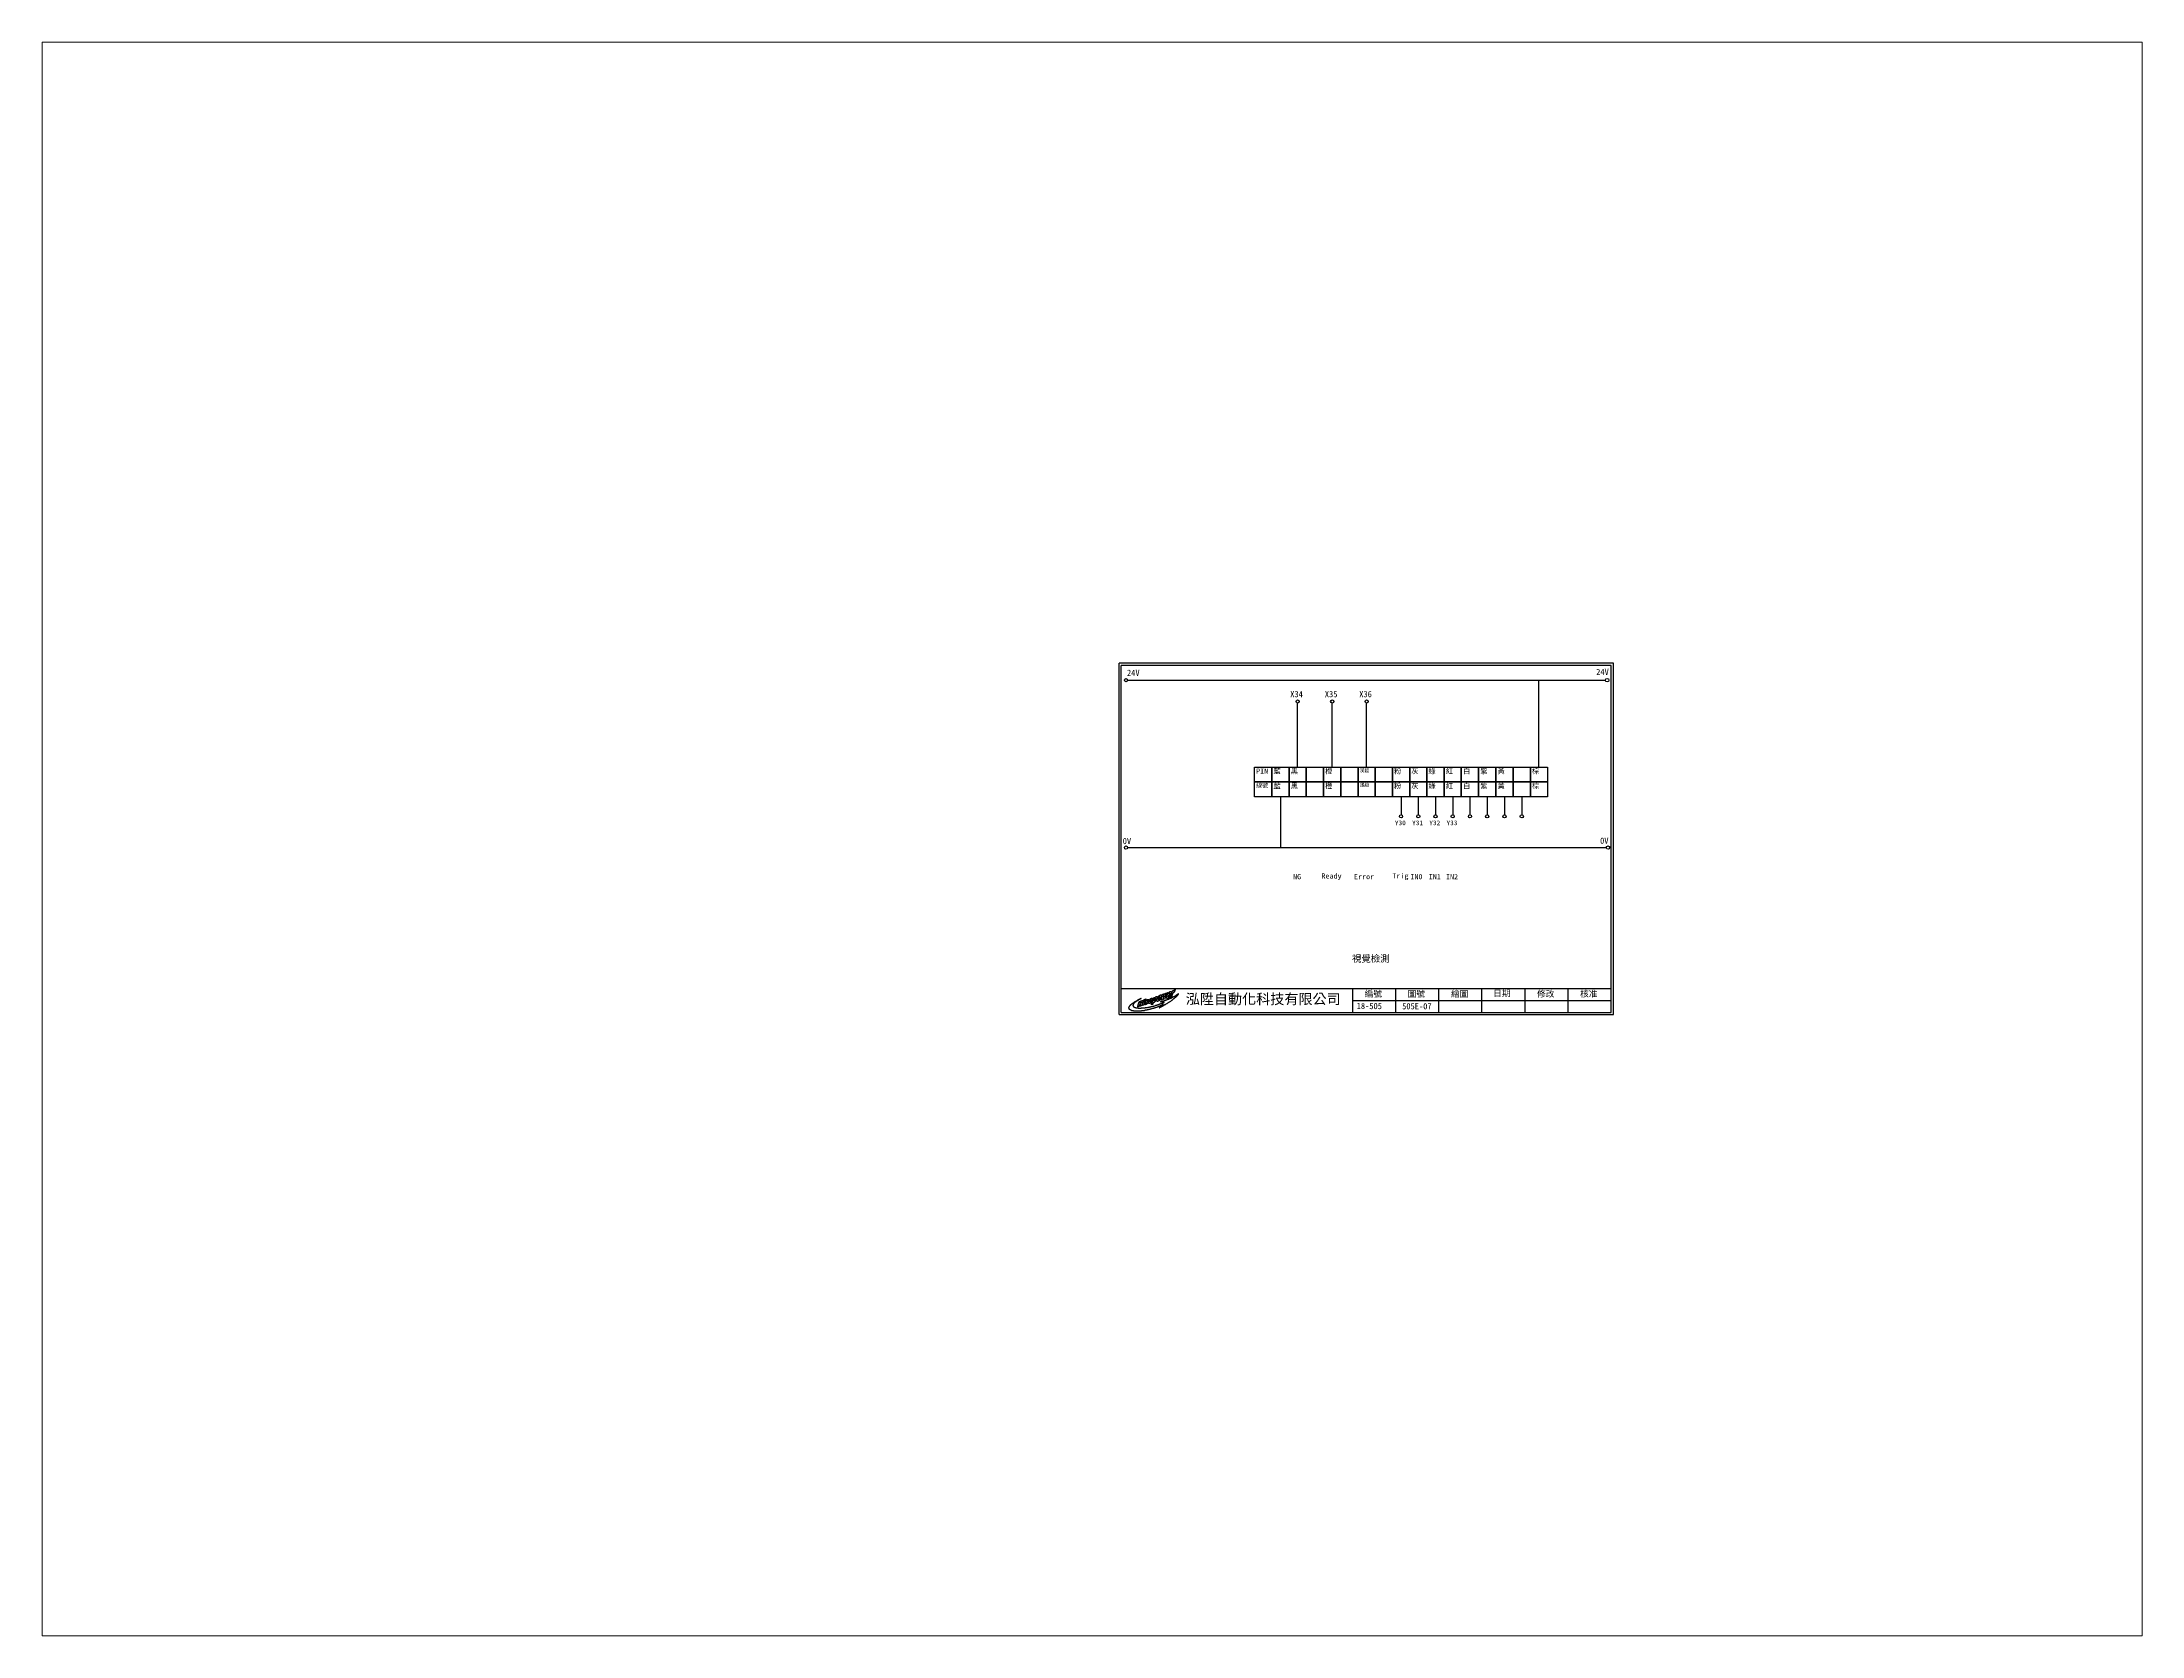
# Paper-space layout '配置1' of a CAD drawing. Extents: x 26 to 231, y 20 to 176.
# The model-space entities are those that its viewports show. They can reach past a viewport. Long polylines and large blocks are cut down to what shows.
import ezdxf

# ---------------------------------------------------------------- set-up
doc = ezdxf.new("R2010")
doc.units = 0
doc.layers.get('0').update_dxf_attribs({"linetype": 'CONTINUOUS'})
for name, color, linetype in [('圖框層', 7, 'CONTINUOUS'), ('標尺寸層', 3, 'CONTINUOUS'), ('輪廓線層', 7, 'CONTINUOUS')]:
    doc.layers.add(name, color=color, linetype=linetype)
doc.styles.add('CNS', font='romanc.shx', dxfattribs={"bigfont": 'chineset.shx'})
doc.styles.add('STSL', font='kaiu.ttf')

msp = doc.modelspace()

# ---------------------------------------------------------------- linework, layer by layer
for p, q in [((730.8, 146.7), (730.8, 183.9)), ((750.9, 146.7), (750.9, 183.9)), ((770.9, 146.7), (770.9, 183.9)), ((790.9, 129.4), (790.9, 119)), ((800.9, 129.4), (800.9, 119)), ((810.9, 129.4), (810.9, 119)), ((820.9, 129.4), (820.9, 119)), ((830.9, 129.4), (830.9, 119)), ((840.9, 129.4), (840.9, 119)), ((851, 129.4), (851, 119)), ((861, 129.4), (861, 119))]:
    msp.add_line(p, q)
for points in [[(705.8, 146.7), (715.8, 146.7), (715.8, 138.1), (705.8, 138.1)], [(715.8, 146.7), (725.8, 146.7), (725.8, 138.1), (715.8, 138.1)], [(725.8, 146.7), (735.8, 146.7), (735.8, 138.1), (725.8, 138.1)], [(735.8, 146.7), (745.8, 146.7), (745.8, 138.1), (735.8, 138.1)], [(745.8, 146.7), (755.9, 146.7), (755.9, 138.1), (745.8, 138.1)], [(755.9, 146.7), (765.9, 146.7), (765.9, 138.1), (755.9, 138.1)], [(765.9, 146.7), (775.9, 146.7), (775.9, 138.1), (765.9, 138.1)], [(775.9, 146.7), (785.9, 146.7), (785.9, 138.1), (775.9, 138.1)], [(785.9, 146.7), (795.9, 146.7), (795.9, 138.1), (785.9, 138.1)], [(795.9, 146.7), (805.9, 146.7), (805.9, 138.1), (795.9, 138.1)], [(805.9, 146.7), (815.9, 146.7), (815.9, 138.1), (805.9, 138.1)], [(815.9, 146.7), (825.9, 146.7), (825.9, 138.1), (815.9, 138.1)], [(825.9, 146.7), (835.9, 146.7), (835.9, 138.1), (825.9, 138.1)], [(835.9, 146.7), (845.9, 146.7), (845.9, 138.1), (835.9, 138.1)], [(845.9, 146.7), (856, 146.7), (856, 138.1), (845.9, 138.1)], [(856, 146.7), (866, 146.7), (866, 138.1), (856, 138.1)], [(866, 146.7), (876, 146.7), (876, 138.1), (866, 138.1)], [(705.8, 138.1), (715.8, 138.1), (715.8, 129.4), (705.8, 129.4)], [(715.8, 138.1), (725.8, 138.1), (725.8, 129.4), (715.8, 129.4)], [(725.8, 138.1), (735.8, 138.1), (735.8, 129.4), (725.8, 129.4)], [(735.8, 138.1), (745.8, 138.1), (745.8, 129.4), (735.8, 129.4)], [(745.8, 138.1), (755.9, 138.1), (755.9, 129.4), (745.8, 129.4)], [(755.9, 138.1), (765.9, 138.1), (765.9, 129.4), (755.9, 129.4)], [(765.9, 138.1), (775.9, 138.1), (775.9, 129.4), (765.9, 129.4)], [(775.9, 138.1), (785.9, 138.1), (785.9, 129.4), (775.9, 129.4)], [(785.9, 138.1), (795.9, 138.1), (795.9, 129.4), (785.9, 129.4)], [(795.9, 138.1), (805.9, 138.1), (805.9, 129.4), (795.9, 129.4)], [(805.9, 138.1), (815.9, 138.1), (815.9, 129.4), (805.9, 129.4)], [(815.9, 138.1), (825.9, 138.1), (825.9, 129.4), (815.9, 129.4)], [(825.9, 138.1), (835.9, 138.1), (835.9, 129.4), (825.9, 129.4)], [(835.9, 138.1), (845.9, 138.1), (845.9, 129.4), (835.9, 129.4)], [(845.9, 138.1), (856, 138.1), (856, 129.4), (845.9, 129.4)], [(856, 138.1), (866, 138.1), (866, 129.4), (856, 129.4)], [(866, 138.1), (876, 138.1), (876, 129.4), (866, 129.4)]]:
    msp.add_lwpolyline(points, close=True)
for centre in [(910.6, 197.2), (911.1, 100)]:
    msp.add_circle(centre, 1)
at = {"layer": '圖框層', "color": 7}
for p, q in [((914.2, 207), (627.2, 207)), ((627.2, 3), (627.2, 207)), ((912.9, 205.7), (628.4, 205.7)), ((628.4, 4.2), (628.4, 205.7)), ((912.9, 4.2), (912.9, 205.7)), ((914.2, 3), (914.2, 207)), ((628.4, 18.2), (912.9, 18.2)), ((762.9, 4.2), (762.9, 18.2)), ((787.9, 4.2), (787.9, 18.2)), ((812.9, 4.2), (812.9, 18.2)), ((837.9, 4.2), (837.9, 18.2)), ((862.9, 4.2), (862.9, 18.2)), ((887.9, 4.2), (887.9, 18.2)), ((627.2, 3), (914.2, 3)), ((628.4, 4.2), (912.9, 4.2)), ((762.9, 11.2), (912.9, 11.2))]:
    msp.add_line(p, q, dxfattribs=at)
at = {"layer": '標尺寸層', "color": 7}
for p, q in [((632, 197.2), (909.6, 197.2)), ((632.2, 100), (910.1, 100))]:
    msp.add_line(p, q, dxfattribs=at)
at = {"layer": '標尺寸層'}
for p, q in [((871, 146.7), (871, 197.2)), ((720.8, 129.4), (720.8, 100))]:
    msp.add_line(p, q, dxfattribs=at)
at = {"layer": '標尺寸層', "color": 7}
for centre in [(631.1, 197.2), (730.8, 184.8), (750.9, 184.8), (770.9, 184.8), (790.9, 118.1), (800.9, 118.1), (810.9, 118.1), (820.9, 118.1), (830.9, 118.1), (840.9, 118.1), (851, 118.1), (861, 118.1), (631.1, 100)]:
    msp.add_circle(centre, 0.92, dxfattribs=at)
at = {"layer": '輪廓線層', "color": 1}
msp.add_lwpolyline([(651.8, 8.4), (651.5, 8.3), (651.2, 8.2), (650.9, 8.1), (650.6, 7.9), (650.3, 7.8), (650, 7.7), (649.7, 7.5), (649.4, 7.4), (649.2, 7.3), (648.9, 7.2), (648.7, 7.2), (648.5, 7.1), (648.3, 7), (648.1, 6.9), (647.8, 6.9), (647.6, 6.8), (647.3, 6.7), (647.1, 6.6), (646.8, 6.6), (646.5, 6.5), (646.2, 6.4), (645.9, 6.3), (645.6, 6.2), (645.4, 6.2), (645.1, 6.1), (644.9, 6), (644.6, 6), (644.4, 5.9), (644.2, 5.9), (644, 5.8), (643.8, 5.8), (643.6, 5.7), (643.4, 5.7), (643.2, 5.6), (643.1, 5.6), (642.9, 5.6), (642.7, 5.5), (642.5, 5.5), (642.3, 5.5), (642.1, 5.4), (642, 5.4), (641.8, 5.4), (641.6, 5.3), (641.4, 5.3), (641.2, 5.3), (641.1, 5.3), (640.9, 5.2), (640.7, 5.2), (640.6, 5.2), (640.4, 5.2), (640.2, 5.2), (640.1, 5.2), (639.9, 5.1), (639.8, 5.1), (639.6, 5.1), (639.4, 5.1), (639.3, 5.1), (639.1, 5.1), (638.9, 5.1), (638.8, 5.1), (638.6, 5), (638.4, 5), (638.2, 5), (638.1, 5), (637.9, 5), (637.7, 5), (637.6, 5), (637.4, 5), (637.3, 5), (637.2, 5), (637, 5), (636.9, 5), (636.8, 5), (636.7, 5), (636.6, 5), (636.4, 5.1), (636.3, 5.1), (636.2, 5.1), (636.1, 5.1), (636, 5.1), (635.9, 5.1), (635.7, 5.1), (635.6, 5.1), (635.5, 5.2), (635.3, 5.2), (635.2, 5.2), (635.1, 5.2), (634.9, 5.2), (634.8, 5.3), (634.7, 5.3), (634.5, 5.3), (634.4, 5.4), (634.3, 5.4), (634.1, 5.5), (634, 5.5), (633.9, 5.6), (633.8, 5.6), (633.7, 5.7), (633.6, 5.7), (633.5, 5.7), (633.4, 5.8), (633.4, 5.8), (633.3, 5.9), (633.2, 5.9), (633.2, 6), (633.1, 6), (633.1, 6.1), (633.1, 6.1), (633, 6.1), (633, 6.2), (633, 6.2), (633, 6.2), (632.9, 6.3), (632.9, 6.3), (632.9, 6.3), (632.9, 6.4), (632.9, 6.4), (632.9, 6.4), (632.9, 6.5), (632.9, 6.5), (632.9, 6.5), (632.9, 6.6), (632.9, 6.6), (632.9, 6.6), (632.9, 6.7), (632.8, 6.7), (632.8, 6.7), (632.8, 6.8), (632.8, 6.8), (632.8, 6.9), (632.8, 6.9), (632.8, 6.9), (632.8, 7), (632.8, 7), (632.8, 7), (632.8, 7.1), (632.8, 7.1), (632.8, 7.2), (632.8, 7.2), (632.8, 7.2), (632.9, 7.3), (632.9, 7.3), (632.9, 7.4), (632.9, 7.4), (633, 7.5), (633, 7.5), (633, 7.6), (633.1, 7.7), (633.1, 7.8), (633.2, 7.8), (633.2, 7.9), (633.3, 8), (633.4, 8.1), (633.4, 8.2), (633.5, 8.3), (633.6, 8.4), (633.7, 8.5), (633.8, 8.6), (633.9, 8.7), (634, 8.8), (634.1, 8.9), (634.2, 9), (634.3, 9.1), (634.5, 9.2), (634.6, 9.3), (634.7, 9.4), (634.8, 9.5), (635, 9.6), (635.1, 9.7), (635.3, 9.8), (635.4, 9.9), (635.5, 10), (635.6, 10.1), (635.8, 10.2), (635.9, 10.3), (636, 10.4), (636.2, 10.4), (636.3, 10.5), (636.4, 10.6), (636.5, 10.7), (636.6, 10.7), (636.7, 10.8), (636.8, 10.8), (637, 10.9), (637.1, 11), (637.2, 11), (637.3, 11.1), (637.4, 11.1), (637.5, 11.2), (637.6, 11.3), (637.8, 11.4), (638, 11.5), (638.1, 11.6), (638.3, 11.7), (638.5, 11.8), (638.8, 11.9), (639, 12), (639.1, 12.1), (639.3, 12.2), (639.5, 12.2), (639.6, 12.3), (639.7, 12.3), (639.8, 12.4), (639.8, 12.4), (639.9, 12.4), (639.9, 12.4), (639.9, 12.4), (639.8, 12.3), (639.8, 12.3), (639.8, 12.3), (639.7, 12.2), (639.6, 12.2), (639.6, 12.2), (639.5, 12.1), (639.4, 12.1), (639.3, 12), (639.2, 11.9), (639.1, 11.9), (638.9, 11.8), (638.8, 11.8), (638.7, 11.7), (638.6, 11.6), (638.4, 11.5), (638.3, 11.5), (638.2, 11.4), (638.1, 11.3), (637.9, 11.2), (637.8, 11.2), (637.7, 11.1), (637.5, 11), (637.4, 10.9), (637.3, 10.8), (637.2, 10.7), (637.1, 10.7), (636.9, 10.6), (636.8, 10.5), (636.7, 10.4), (636.6, 10.3), (636.5, 10.3), (636.4, 10.2), (636.3, 10.1), (636.2, 10), (636.1, 9.9), (636, 9.8), (635.9, 9.7), (635.8, 9.6), (635.7, 9.6), (635.7, 9.5), (635.6, 9.4), (635.5, 9.3), (635.5, 9.3), (635.4, 9.2), (635.4, 9.1), (635.4, 9.1), (635.3, 9), (635.3, 8.9), (635.3, 8.9), (635.2, 8.8), (635.2, 8.8), (635.2, 8.7), (635.2, 8.6), (635.2, 8.6), (635.2, 8.5), (635.1, 8.5), (635.1, 8.4), (635.1, 8.4), (635.1, 8.3), (635.1, 8.3), (635.1, 8.2), (635.2, 8.2), (635.2, 8.2), (635.2, 8.1), (635.2, 8.1), (635.2, 8), (635.2, 8), (635.2, 8), (635.2, 7.9), (635.3, 7.9), (635.3, 7.9), (635.3, 7.8), (635.3, 7.8), (635.4, 7.8), (635.4, 7.7), (635.4, 7.7), (635.4, 7.7), (635.5, 7.6), (635.5, 7.6), (635.6, 7.6), (635.6, 7.5), (635.6, 7.5), (635.7, 7.5), (635.7, 7.5), (635.8, 7.4), (635.9, 7.4), (635.9, 7.4), (636, 7.3), (636, 7.3), (636.1, 7.3), (636.2, 7.2), (636.2, 7.2), (636.3, 7.2), (636.4, 7.2), (636.5, 7.1), (636.5, 7.1), (636.6, 7.1), (636.7, 7.1), (636.8, 7), (636.8, 7), (636.9, 7), (637, 7), (637.1, 7), (637.2, 7), (637.3, 6.9), (637.4, 6.9), (637.5, 6.9), (637.6, 6.9), (637.7, 6.9), (637.8, 6.9), (638, 6.9), (638.1, 6.8), (638.2, 6.8), (638.4, 6.8), (638.5, 6.8), (638.7, 6.8), (638.8, 6.8), (639, 6.8), (639.1, 6.8), (639.3, 6.8), (639.5, 6.8), (639.7, 6.8), (639.8, 6.8), (640, 6.8), (640.2, 6.9), (640.4, 6.9), (640.6, 6.9), (640.8, 6.9), (641, 6.9), (641.2, 6.9), (641.3, 6.9), (641.5, 7), (641.7, 7), (641.8, 7), (642, 7), (642.2, 7), (642.3, 7.1), (642.5, 7.1), (642.7, 7.1), (642.9, 7.1), (643, 7.2), (643.2, 7.2), (643.4, 7.2), (643.7, 7.2), (643.9, 7.3), (644.2, 7.3), (644.4, 7.4), (644.7, 7.4), (645, 7.5), (645.3, 7.5), (645.5, 7.6), (645.8, 7.7), (646.1, 7.7), (646.4, 7.8), (646.7, 7.9), (646.9, 8), (647.2, 8), (647.5, 8.1), (647.7, 8.2), (647.9, 8.2), (648.2, 8.3), (648.4, 8.4), (648.6, 8.4), (648.8, 8.5), (649, 8.5), (649.1, 8.6), (649.3, 8.6), (649.4, 8.7), (649.6, 8.7), (649.7, 8.8), (649.8, 8.8), (649.9, 8.8), (650, 8.9), (650.1, 8.9), (650.2, 9), (650.3, 9), (650.5, 9.1), (650.6, 9.1), (650.8, 9.2), (651, 9.2), (651.1, 9.3), (651.3, 9.4), (651.5, 9.4), (651.6, 9.5), (651.8, 9.6), (651.9, 9.6), (652, 9.6), (652.2, 9.7), (652.3, 9.7), (652.4, 9.8), (652.5, 9.8), (652.6, 9.9), (652.7, 9.9), (652.8, 9.9), (652.9, 10), (653, 10), (653.1, 10.1), (653.2, 10.1), (653.2, 10.1), (653.2, 10.2), (653.3, 10.2), (653.2, 10.2), (653.2, 10.2), (653.2, 10.2), (653.1, 10.2), (653.1, 10.3), (653, 10.3), (652.9, 10.3), (652.8, 10.3), (652.8, 10.3), (652.7, 10.3), (652.6, 10.3), (652.5, 10.3), (652.4, 10.3), (652.3, 10.3), (652.2, 10.4), (652.1, 10.4), (652.1, 10.4), (652, 10.4), (651.9, 10.4), (651.8, 10.4), (651.7, 10.4), (651.6, 10.4), (651.5, 10.4), (651.5, 10.4), (651.4, 10.5), (651.4, 10.5), (651.3, 10.5), (651.3, 10.5), (651.3, 10.5), (651.2, 10.5), (651.2, 10.5), (651.3, 10.5), (651.3, 10.6), (651.3, 10.6), (651.4, 10.6), (651.4, 10.6), (651.5, 10.6), (651.6, 10.7), (651.7, 10.7), (651.8, 10.7), (652, 10.8), (652.1, 10.8), (652.3, 10.8), (652.4, 10.9), (652.6, 10.9), (652.7, 11), (652.9, 11), (653.1, 11.1), (653.3, 11.1), (653.5, 11.2), (653.6, 11.2), (653.8, 11.3), (654, 11.4), (654.2, 11.4), (654.4, 11.5), (654.6, 11.5), (654.8, 11.6), (654.9, 11.7), (655.1, 11.7), (655.3, 11.8), (655.5, 11.9), (655.8, 12), (656, 12), (656.2, 12.1), (656.5, 12.3), (656.7, 12.4), (657, 12.5), (657.3, 12.6), (657.5, 12.7), (657.8, 12.8), (658, 12.9), (658.2, 13.1), (658.4, 13.2), (658.6, 13.3), (658.8, 13.4), (659, 13.5), (659.2, 13.6), (659.4, 13.7), (659.5, 13.8), (659.7, 13.9), (659.9, 14), (660, 14.1), (660.2, 14.2), (660.3, 14.3), (660.5, 14.4), (660.6, 14.5), (660.8, 14.6), (660.9, 14.7), (661, 14.8), (661.2, 14.9), (661.3, 15), (661.4, 15), (661.4, 15.1), (661.5, 15.1), (661.5, 15.1), (661.6, 15.1), (661.6, 15.1), (661.6, 15.1), (661.5, 15), (661.5, 14.9), (661.5, 14.9), (661.4, 14.8), (661.4, 14.7), (661.3, 14.6), (661.3, 14.6), (661.2, 14.5), (661.2, 14.4), (661.1, 14.4), (661.1, 14.3), (661, 14.2), (660.9, 14.2), (660.9, 14.1), (660.8, 14), (660.8, 13.9), (660.7, 13.9), (660.6, 13.8), (660.5, 13.7), (660.4, 13.6), (660.3, 13.5), (660.2, 13.4), (660.1, 13.3), (660, 13.2), (659.9, 13), (659.7, 12.9), (659.6, 12.8), (659.4, 12.7), (659.3, 12.5), (659.1, 12.4), (659, 12.2), (658.8, 12.1), (658.6, 12), (658.4, 11.8), (658.3, 11.7), (658.1, 11.5), (657.8, 11.3), (657.6, 11.2), (657.4, 11), (657.1, 10.9), (656.9, 10.7), (656.6, 10.5), (656.4, 10.3), (656.1, 10.2), (655.9, 10), (655.6, 9.8), (655.3, 9.7), (655.1, 9.5), (654.8, 9.3), (654.6, 9.2), (654.3, 9), (654, 8.9), (653.8, 8.7), (653.5, 8.6), (653.2, 8.4), (653, 8.3), (652.7, 8.1), (652.5, 8), (652.2, 7.8), (652, 7.7), (651.8, 7.6), (651.6, 7.5), (651.5, 7.4), (651.3, 7.3), (651.2, 7.3), (651, 7.2), (650.9, 7.1), (650.8, 7.1), (650.7, 7), (650.6, 7), (650.6, 7), (650.5, 6.9), (650.4, 6.9), (650.4, 6.9), (650.4, 6.9), (650.3, 6.9), (650.3, 6.9), (650.4, 6.9), (650.4, 7), (650.5, 7), (650.6, 7.1), (650.6, 7.2), (650.7, 7.2), (650.9, 7.3), (651, 7.4), (651.1, 7.5), (651.3, 7.7), (651.5, 7.8), (651.6, 7.9), (651.8, 8), (651.9, 8.1), (652.1, 8.3), (652.2, 8.4), (652.4, 8.5), (652.5, 8.6), (652.6, 8.7), (652.7, 8.7), (652.8, 8.8), (652.9, 8.9), (652.9, 8.9), (652.9, 8.9), (652.9, 8.9), (652.8, 8.9), (652.7, 8.8), (652.6, 8.8), (652.4, 8.7), (652.2, 8.6), (652, 8.5)], close=True, dxfattribs=at)
at = {"layer": '輪廓線層', "color": 116}
for points in [[(645, 10.4), (645, 10.3), (645, 10.3), (645, 10.3), (645, 10.3), (645, 10.3), (645, 10.3), (645, 10.3), (645, 10.2), (645, 10.2), (645, 10.2), (645, 10.2), (645, 10.2), (645.1, 10.2), (645.1, 10.2), (645.1, 10.2), (645.1, 10.2), (645.1, 10.2), (645.1, 10.2), (645.2, 10.2), (645.2, 10.2), (645.2, 10.2), (645.2, 10.2), (645.2, 10.2), (645.3, 10.2), (645.3, 10.3), (645.3, 10.3), (645.3, 10.3), (645.3, 10.3), (645.4, 10.3), (645.4, 10.3), (645.4, 10.3), (645.4, 10.3), (645.4, 10.4), (645.5, 10.4), (645.5, 10.4), (645.5, 10.4), (645.5, 10.4), (645.5, 10.4), (645.5, 10.5), (645.5, 10.5), (645.5, 10.5), (645.6, 10.5), (645.6, 10.5), (645.6, 10.5), (645.6, 10.5), (645.6, 10.5), (645.7, 10.5), (645.7, 10.5), (645.7, 10.6), (645.8, 10.6), (645.9, 10.6), (645.9, 10.6), (646, 10.6), (646, 10.6), (646.1, 10.6), (646.1, 10.6), (646.2, 10.6), (646.2, 10.6), (646.2, 10.6), (646.2, 10.6), (646.2, 10.6), (646.2, 10.6), (646.2, 10.5), (646.2, 10.5), (646.2, 10.5), (646.1, 10.5), (646.1, 10.4), (646.1, 10.4), (646.1, 10.4), (646.1, 10.4), (646.1, 10.3), (646, 10.3), (646, 10.3), (646, 10.3), (646, 10.2), (646, 10.2), (645.9, 10.2), (645.9, 10.2), (645.9, 10.1), (645.9, 10.1), (645.9, 10.1), (645.8, 10), (645.8, 10), (645.8, 10), (645.8, 10), (645.7, 9.9), (645.7, 9.9), (645.7, 9.9), (645.6, 9.8), (645.6, 9.8), (645.6, 9.8), (645.5, 9.8), (645.5, 9.7), (645.5, 9.7), (645.4, 9.7), (645.4, 9.7), (645.3, 9.6), (645.3, 9.6), (645.3, 9.6), (645.2, 9.6), (645.2, 9.5), (645.1, 9.5), (645.1, 9.5), (645.1, 9.5), (645, 9.4), (645, 9.4), (645, 9.4), (644.9, 9.4), (644.9, 9.4), (644.9, 9.4), (644.8, 9.4), (644.8, 9.4), (644.8, 9.4), (644.7, 9.4), (644.7, 9.4), (644.7, 9.4), (644.6, 9.4), (644.6, 9.4), (644.6, 9.4), (644.5, 9.4), (644.5, 9.4), (644.5, 9.4), (644.4, 9.4), (644.4, 9.4), (644.4, 9.4), (644.4, 9.4), (644.3, 9.4), (644.3, 9.5), (644.3, 9.5), (644.3, 9.5), (644.2, 9.5), (644.2, 9.5), (644.2, 9.6), (644.2, 9.6), (644.2, 9.6), (644.2, 9.6), (644.2, 9.7), (644.2, 9.7), (644.2, 9.7), (644.2, 9.7), (644.2, 9.8), (644.2, 9.8), (644.2, 9.8), (644.2, 9.9), (644.2, 9.9), (644.2, 10), (644.2, 10), (644.2, 10), (644.2, 10.1), (644.2, 10.1), (644.2, 10.2), (644.2, 10.2), (644.2, 10.3), (644.2, 10.3), (644.2, 10.3), (644.2, 10.4), (644.2, 10.4), (644.3, 10.5), (644.3, 10.5), (644.3, 10.6), (644.3, 10.6), (644.3, 10.6), (644.3, 10.7), (644.3, 10.7), (644.4, 10.8), (644.4, 10.8), (644.4, 10.9), (644.4, 10.9), (644.4, 10.9), (644.5, 11), (644.5, 11), (644.5, 11.1), (644.5, 11.1), (644.6, 11.2), (644.6, 11.2), (644.6, 11.3), (644.6, 11.3), (644.7, 11.4), (644.7, 11.4), (644.7, 11.5), (644.8, 11.5), (644.8, 11.6), (644.8, 11.6), (644.9, 11.7), (644.9, 11.7), (645, 11.8), (645, 11.8), (645.1, 11.9), (645.2, 12), (645.2, 12), (645.3, 12.1), (645.3, 12.2), (645.4, 12.2), (645.4, 12.3), (645.5, 12.3), (645.6, 12.3), (645.6, 12.4), (645.7, 12.4), (645.7, 12.4), (645.8, 12.4), (645.8, 12.5), (645.8, 12.5), (645.9, 12.5), (645.9, 12.5), (646, 12.5), (646, 12.5), (646, 12.6), (646.1, 12.6), (646.1, 12.6), (646.1, 12.6), (646.2, 12.6), (646.2, 12.6), (646.2, 12.6), (646.3, 12.6), (646.3, 12.6), (646.3, 12.6), (646.3, 12.6), (646.4, 12.6), (646.4, 12.6), (646.4, 12.6), (646.4, 12.5), (646.5, 12.5), (646.5, 12.5), (646.5, 12.5), (646.5, 12.5), (646.5, 12.5), (646.5, 12.5), (646.6, 12.5), (646.6, 12.5), (646.6, 12.5), (646.6, 12.4), (646.6, 12.4), (646.6, 12.4), (646.6, 12.4), (646.6, 12.3), (646.6, 12.3), (646.6, 12.3), (646.7, 12.3), (646.7, 12.2), (646.7, 12.2), (646.7, 12.2), (646.7, 12.1), (646.7, 12.1), (646.7, 12.1), (646.7, 12.1), (646.7, 12), (646.7, 12), (646.7, 11.9), (646.6, 11.9), (646.6, 11.9), (646.6, 11.8), (646.6, 11.8), (646.6, 11.7), (646.6, 11.7), (646.6, 11.7), (646.6, 11.6), (646.6, 11.6), (646.6, 11.5), (646.6, 11.5), (646.6, 11.5), (646.6, 11.4), (646.6, 11.4), (646.6, 11.3), (646.5, 11.3), (646.5, 11.3), (646.5, 11.2), (646.5, 11.2), (646.5, 11.2), (646.5, 11.1), (646.5, 11.1), (646.4, 11.1), (646.4, 11.1), (646.4, 11), (646.3, 11), (646.3, 11), (646.2, 11), (646.1, 10.9), (646.1, 10.9), (646, 10.9), (646, 10.9), (645.9, 10.9), (645.8, 10.8), (645.8, 10.8), (645.7, 10.8), (645.7, 10.8), (645.6, 10.8), (645.6, 10.7), (645.5, 10.7), (645.5, 10.7), (645.4, 10.7), (645.4, 10.7), (645.3, 10.7), (645.3, 10.7), (645.2, 10.6), (645.2, 10.6), (645.2, 10.6), (645.1, 10.6), (645.1, 10.6), (645.1, 10.6), (645.1, 10.6), (645, 10.6), (645, 10.6), (645, 10.5), (645, 10.5), (645, 10.5), (645, 10.5), (645, 10.5), (645, 10.4), (645, 10.4), (645, 10.4), (645, 10.4)], [(648.5, 11.1), (648.3, 10.8), (647.9, 10.4), (647.7, 10.2), (647.6, 10.2), (647.4, 10.1), (647.3, 10.2), (647.2, 10.2), (647.2, 10.3), (647.1, 10.4), (647.1, 10.2), (647.1, 10), (647, 9.8), (646.8, 9.4), (646.8, 9.1), (646.7, 9), (646.6, 8.9), (646.3, 8.8), (645.9, 8.7), (646, 9), (646.1, 9.4), (646.1, 9.6), (646.3, 10), (646.5, 10.5), (646.6, 10.9), (646.9, 11.6), (647.1, 12.3), (647.3, 12.9), (648.1, 13.2), (648.1, 13), (648.2, 13.2), (648.5, 13.4), (648.7, 13.6), (649, 13.6), (649.1, 13.5), (649.2, 13.4), (649.2, 13.2), (649.2, 12.9), (649.1, 12.7), (649, 12.4), (648.9, 12.1), (648.8, 11.9), (648.7, 11.5)], [(648.1, 12.5), (648.1, 12.5), (648.1, 12.5), (648.2, 12.4), (648.2, 12.4), (648.2, 12.4), (648.2, 12.4), (648.2, 12.4), (648.2, 12.4), (648.2, 12.4), (648.2, 12.4), (648.2, 12.4), (648.2, 12.4), (648.2, 12.3), (648.2, 12.3), (648.2, 12.3), (648.2, 12.3), (648.2, 12.3), (648.2, 12.2), (648.2, 12.2), (648.2, 12.2), (648.2, 12.2), (648.2, 12.2), (648.2, 12.1), (648.2, 12.1), (648.2, 12.1), (648.2, 12), (648.2, 12), (648.2, 12), (648.2, 12), (648.2, 11.9), (648.2, 11.9), (648.1, 11.9), (648.1, 11.8), (648.1, 11.8), (648.1, 11.8), (648.1, 11.7), (648.1, 11.7), (648.1, 11.7), (648, 11.6), (648, 11.6), (648, 11.6), (648, 11.5), (648, 11.5), (648, 11.5), (647.9, 11.5), (647.9, 11.4), (647.9, 11.4), (647.9, 11.4), (647.9, 11.4), (647.9, 11.3), (647.9, 11.3), (647.8, 11.3), (647.8, 11.3), (647.8, 11.3), (647.8, 11.2), (647.8, 11.2), (647.8, 11.2), (647.8, 11.2), (647.8, 11.2), (647.7, 11.2), (647.7, 11.2), (647.7, 11.1), (647.7, 11.1), (647.7, 11.1), (647.7, 11.1), (647.7, 11.1), (647.6, 11.1), (647.6, 11.1), (647.6, 11.1), (647.6, 11.1), (647.6, 11.1), (647.6, 11.1), (647.6, 11.1), (647.5, 11.1), (647.5, 11.1), (647.5, 11.1), (647.5, 11.1), (647.5, 11.1), (647.5, 11.2), (647.5, 11.2), (647.5, 11.2), (647.5, 11.2), (647.5, 11.2), (647.5, 11.2), (647.5, 11.3), (647.5, 11.3), (647.5, 11.3), (647.5, 11.3), (647.5, 11.4), (647.5, 11.4), (647.5, 11.4), (647.5, 11.4), (647.5, 11.5), (647.5, 11.5), (647.5, 11.5), (647.5, 11.5), (647.6, 11.6), (647.6, 11.6), (647.6, 11.6), (647.6, 11.7), (647.6, 11.7), (647.6, 11.7), (647.6, 11.7), (647.6, 11.8), (647.6, 11.8), (647.6, 11.8), (647.7, 11.9), (647.7, 11.9), (647.7, 11.9), (647.7, 11.9), (647.7, 12), (647.7, 12), (647.7, 12), (647.8, 12.1), (647.8, 12.1), (647.8, 12.1), (647.8, 12.2), (647.8, 12.2), (647.8, 12.2), (647.9, 12.2), (647.9, 12.3), (647.9, 12.3), (647.9, 12.3), (647.9, 12.3), (647.9, 12.3), (647.9, 12.4), (648, 12.4), (648, 12.4), (648, 12.4), (648, 12.4), (648, 12.4), (648.1, 12.4), (648.1, 12.4), (648.1, 12.4), (648.1, 12.5)], [(649.4, 10.7), (649.4, 10.7), (649.4, 10.7), (649.4, 10.7), (649.3, 10.7), (649.3, 10.8), (649.3, 10.8), (649.2, 10.8), (649.2, 10.8), (649.2, 10.8), (649.2, 10.8), (649.2, 10.8), (649.1, 10.9), (649.1, 10.9), (649.1, 10.9), (649.1, 10.9), (649.1, 10.9), (649, 11), (649, 11), (649, 11), (649, 11), (649, 11.1), (649, 11.1), (649, 11.1), (649, 11.2), (649, 11.2), (649, 11.2), (649, 11.2), (649, 11.3), (649, 11.3), (649, 11.3), (649, 11.4), (649, 11.4), (649, 11.5), (649, 11.5), (649, 11.5), (649, 11.6), (649, 11.6), (649, 11.7), (649, 11.7), (649, 11.7), (649, 11.8), (649.1, 11.8), (649.1, 11.9), (649.1, 11.9), (649.1, 11.9), (649.1, 12), (649.1, 12), (649.1, 12.1), (649.1, 12.1), (649.2, 12.1), (649.2, 12.2), (649.2, 12.2), (649.2, 12.2), (649.2, 12.3), (649.2, 12.3), (649.3, 12.4), (649.3, 12.4), (649.3, 12.5), (649.3, 12.5), (649.3, 12.6), (649.4, 12.6), (649.4, 12.7), (649.4, 12.8), (649.5, 12.8), (649.5, 12.9), (649.5, 13), (649.6, 13.1), (649.6, 13.1), (649.7, 13.2), (649.7, 13.3), (649.8, 13.4), (649.8, 13.4), (649.9, 13.5), (649.9, 13.6), (649.9, 13.6), (650, 13.7), (650, 13.7), (650.1, 13.8), (650.1, 13.8), (650.2, 13.9), (650.2, 13.9), (650.3, 14), (650.3, 14), (650.3, 14), (650.4, 14), (650.4, 14.1), (650.5, 14.1), (650.5, 14.1), (650.5, 14.2), (650.6, 14.2), (650.6, 14.2), (650.7, 14.2), (650.7, 14.2), (650.7, 14.3), (650.8, 14.3), (650.8, 14.3), (650.8, 14.3), (650.9, 14.3), (650.9, 14.3), (650.9, 14.3), (650.9, 14.4), (651, 14.4), (651, 14.4), (651, 14.4), (651, 14.4), (651.1, 14.4), (651.1, 14.4), (651.1, 14.4), (651.1, 14.4), (651.2, 14.4), (651.2, 14.4), (651.2, 14.4), (651.2, 14.4), (651.3, 14.4), (651.3, 14.4), (651.3, 14.4), (651.3, 14.4), (651.4, 14.4), (651.4, 14.4), (651.4, 14.4), (651.4, 14.3), (651.5, 14.3), (651.5, 14.3), (651.5, 14.3), (651.5, 14.2), (651.5, 14.2), (651.6, 14.2), (651.6, 14.1), (651.6, 14.1), (651.6, 14.1), (651.6, 14), (651.6, 14), (651.6, 13.9), (651.6, 13.9), (651.6, 13.8), (651.6, 13.7), (651.6, 13.7), (651.6, 13.6), (651.6, 13.6), (651.6, 13.5), (651.6, 13.4), (651.6, 13.4), (651.5, 13.3), (651.5, 13.3), (651.5, 13.2), (651.5, 13.1), (651.5, 13.1), (651.4, 13), (651.4, 13), (651.4, 12.9), (651.4, 12.9), (651.3, 12.8), (651.3, 12.8), (651.3, 12.7), (651.3, 12.7), (651.2, 12.6), (651.2, 12.6), (651.2, 12.5), (651.2, 12.4), (651.1, 12.4), (651.1, 12.3), (651.1, 12.2), (651, 12.2), (651, 12.1), (651, 12), (650.9, 12), (650.9, 11.9), (650.9, 11.8), (650.8, 11.7), (650.8, 11.7), (650.7, 11.6), (650.7, 11.5), (650.6, 11.5), (650.6, 11.4), (650.5, 11.3), (650.4, 11.3), (650.4, 11.2), (650.3, 11.2), (650.3, 11.1), (650.2, 11.1), (650.2, 11.1), (650.1, 11), (650.1, 11), (650, 11), (650, 10.9), (649.9, 10.9), (649.9, 10.9), (649.9, 10.9), (649.8, 10.8), (649.8, 10.8), (649.8, 10.8), (649.7, 10.8), (649.7, 10.8), (649.7, 10.8), (649.6, 10.8), (649.6, 10.7), (649.6, 10.7), (649.5, 10.7), (649.5, 10.7)], [(650.2, 12.8), (650.2, 12.8), (650.2, 12.9), (650.2, 12.9), (650.2, 12.9), (650.3, 13), (650.3, 13), (650.3, 13.1), (650.3, 13.1), (650.3, 13.1), (650.4, 13.2), (650.4, 13.2), (650.4, 13.2), (650.4, 13.2), (650.5, 13.3), (650.5, 13.3), (650.5, 13.3), (650.5, 13.3), (650.6, 13.3), (650.6, 13.3), (650.6, 13.3), (650.6, 13.3), (650.6, 13.3), (650.7, 13.3), (650.7, 13.3), (650.7, 13.3), (650.7, 13.3), (650.7, 13.3), (650.7, 13.3), (650.7, 13.3), (650.7, 13.2), (650.7, 13.2), (650.7, 13.2), (650.7, 13.2), (650.7, 13.2), (650.7, 13.1), (650.7, 13.1), (650.7, 13.1), (650.7, 13.1), (650.7, 13), (650.7, 13), (650.7, 13), (650.7, 12.9), (650.7, 12.9), (650.7, 12.9), (650.7, 12.8), (650.6, 12.8), (650.6, 12.8), (650.6, 12.7), (650.6, 12.7), (650.6, 12.7), (650.6, 12.6), (650.6, 12.6), (650.6, 12.6), (650.6, 12.5), (650.5, 12.5), (650.5, 12.5), (650.5, 12.5), (650.5, 12.4), (650.5, 12.4), (650.5, 12.4), (650.5, 12.3), (650.5, 12.3), (650.4, 12.3), (650.4, 12.2), (650.4, 12.2), (650.4, 12.2), (650.4, 12.2), (650.4, 12.1), (650.4, 12.1), (650.3, 12.1), (650.3, 12.1), (650.3, 12), (650.3, 12), (650.3, 12), (650.3, 12), (650.3, 12), (650.2, 11.9), (650.2, 11.9), (650.2, 11.9), (650.2, 11.9), (650.2, 11.9), (650.2, 11.9), (650.2, 11.8), (650.1, 11.8), (650.1, 11.8), (650.1, 11.8), (650.1, 11.8), (650.1, 11.8), (650.1, 11.8), (650, 11.8), (650, 11.8), (650, 11.8), (650, 11.8), (650, 11.8), (650, 11.8), (649.9, 11.8), (649.9, 11.8), (649.9, 11.8), (649.9, 11.8), (649.9, 11.8), (649.9, 11.8), (649.9, 11.8), (649.9, 11.8), (649.9, 11.9), (649.9, 11.9), (649.9, 11.9), (649.9, 11.9), (649.9, 11.9), (649.9, 12), (649.9, 12), (649.9, 12), (649.9, 12), (649.9, 12.1), (649.9, 12.1), (649.9, 12.1), (649.9, 12.2), (649.9, 12.2), (649.9, 12.2), (650, 12.3), (650, 12.3), (650, 12.3), (650, 12.4), (650, 12.4), (650, 12.4), (650, 12.4), (650, 12.5), (650, 12.5), (650, 12.5), (650, 12.6), (650, 12.6), (650.1, 12.6), (650.1, 12.7), (650.1, 12.7), (650.1, 12.7), (650.1, 12.8)], [(652.3, 11.6), (651.5, 11.4), (652.1, 14.7), (652.9, 15), (652.5, 13.1), (653.5, 15.2), (654.2, 15.4), (653.7, 13.4), (654.6, 15.6), (655.4, 15.9), (653.5, 12), (652.8, 11.8), (653.2, 13.7)], [(657.1, 14.7), (657.1, 14.7), (657.1, 14.6), (657.1, 14.6), (657.1, 14.6), (657.1, 14.5), (657.1, 14.5), (657.1, 14.5), (657, 14.4), (657, 14.4), (657, 14.4), (657, 14.4), (657, 14.4), (657, 14.3), (657, 14.3), (656.9, 14.3), (656.9, 14.3), (656.9, 14.3), (656.9, 14.3), (656.8, 14.3), (656.8, 14.3), (656.8, 14.3), (656.7, 14.3), (656.7, 14.2), (656.6, 14.2), (656.6, 14.2), (656.5, 14.2), (656.4, 14.2), (656.4, 14.2), (656.3, 14.1), (656.2, 14.1), (656.2, 14.1), (656.1, 14.1), (656, 14.1), (656, 14.1), (655.9, 14), (655.9, 14), (655.9, 14), (655.8, 14), (655.8, 14), (655.8, 14), (655.7, 14), (655.7, 14), (655.7, 14), (655.7, 13.9), (655.7, 13.9), (655.6, 13.9), (655.6, 13.9), (655.6, 13.9), (655.6, 13.9), (655.6, 13.8), (655.6, 13.8), (655.6, 13.8), (655.6, 13.8), (655.6, 13.8), (655.6, 13.7), (655.6, 13.7), (655.6, 13.7), (655.5, 13.7), (655.5, 13.6), (655.5, 13.6), (655.5, 13.6), (655.5, 13.6), (655.6, 13.6), (655.6, 13.5), (655.6, 13.5), (655.6, 13.5), (655.6, 13.5), (655.6, 13.5), (655.6, 13.5), (655.6, 13.5), (655.6, 13.5), (655.6, 13.5), (655.6, 13.5), (655.7, 13.4), (655.7, 13.4), (655.7, 13.4), (655.7, 13.4), (655.7, 13.5), (655.8, 13.5), (655.8, 13.5), (655.8, 13.5), (655.8, 13.5), (655.8, 13.5), (655.9, 13.5), (655.9, 13.5), (655.9, 13.5), (655.9, 13.5), (655.9, 13.6), (655.9, 13.6), (656, 13.6), (656, 13.6), (656, 13.6), (656, 13.6), (656, 13.7), (656, 13.7), (656.1, 13.7), (656.1, 13.7), (656.1, 13.7), (656.1, 13.8), (656.1, 13.8), (656.1, 13.8), (656.2, 13.8), (656.2, 13.8), (656.2, 13.8), (656.3, 13.9), (656.4, 13.9), (656.4, 13.9), (656.5, 13.9), (656.5, 13.9), (656.6, 13.9), (656.6, 13.8), (656.6, 13.8), (656.6, 13.7), (656.6, 13.7), (656.6, 13.6), (656.5, 13.5), (656.5, 13.4), (656.4, 13.3), (656.4, 13.2), (656.3, 13.1), (656.2, 13), (656.2, 13), (656.1, 12.9), (656.1, 12.8), (656, 12.8), (656, 12.7), (655.9, 12.7), (655.9, 12.7), (655.8, 12.6), (655.8, 12.6), (655.7, 12.6), (655.7, 12.6), (655.7, 12.5), (655.6, 12.5), (655.6, 12.5), (655.6, 12.5), (655.5, 12.5), (655.5, 12.4), (655.5, 12.4), (655.5, 12.4), (655.4, 12.4), (655.4, 12.4), (655.4, 12.4), (655.4, 12.4), (655.3, 12.4), (655.3, 12.4), (655.3, 12.4), (655.3, 12.4), (655.2, 12.4), (655.2, 12.3), (655.2, 12.3), (655.2, 12.3), (655.1, 12.3), (655.1, 12.4), (655.1, 12.4), (655, 12.4), (655, 12.4), (655, 12.4), (655, 12.4), (654.9, 12.4), (654.9, 12.4), (654.9, 12.4), (654.9, 12.4), (654.8, 12.4), (654.8, 12.5), (654.8, 12.5), (654.8, 12.5), (654.8, 12.5), (654.8, 12.6), (654.8, 12.6), (654.7, 12.6), (654.7, 12.7), (654.7, 12.7), (654.7, 12.7), (654.7, 12.8), (654.7, 12.8), (654.7, 12.9), (654.7, 12.9), (654.7, 13), (654.7, 13), (654.7, 13), (654.7, 13.1), (654.7, 13.1), (654.7, 13.2), (654.7, 13.3), (654.7, 13.3), (654.7, 13.4), (654.7, 13.4), (654.7, 13.5), (654.8, 13.6), (654.8, 13.6), (654.8, 13.7), (654.8, 13.8), (654.9, 13.9), (654.9, 14), (654.9, 14.1), (655, 14.2), (655, 14.3), (655, 14.4), (655.1, 14.5), (655.1, 14.5), (655.2, 14.6), (655.2, 14.7), (655.3, 14.8), (655.3, 14.9), (655.4, 15), (655.4, 15.1), (655.5, 15.2), (655.5, 15.3), (655.6, 15.4), (655.7, 15.5), (655.7, 15.6), (655.8, 15.6), (655.8, 15.7), (655.9, 15.8), (655.9, 15.8), (656, 15.9), (656, 15.9), (656.1, 16), (656.1, 16), (656.1, 16.1), (656.2, 16.1), (656.2, 16.1), (656.3, 16.2), (656.3, 16.2), (656.3, 16.2), (656.4, 16.2), (656.4, 16.3), (656.5, 16.3), (656.5, 16.3), (656.5, 16.4), (656.6, 16.4), (656.6, 16.4), (656.7, 16.4), (656.7, 16.4), (656.7, 16.5), (656.8, 16.5), (656.8, 16.5), (656.8, 16.5), (656.9, 16.5), (656.9, 16.5), (656.9, 16.5), (657, 16.5), (657, 16.5), (657, 16.5), (657, 16.5), (657.1, 16.5), (657.1, 16.5), (657.1, 16.5), (657.1, 16.5), (657.2, 16.5), (657.2, 16.5), (657.2, 16.5), (657.2, 16.5), (657.2, 16.5), (657.3, 16.4), (657.3, 16.4), (657.3, 16.4), (657.3, 16.4), (657.3, 16.4), (657.3, 16.3), (657.4, 16.3), (657.4, 16.3), (657.4, 16.3), (657.4, 16.2), (657.4, 16.2), (657.4, 16.2), (657.4, 16.1), (657.4, 16.1), (657.4, 16.1), (657.4, 16), (657.4, 16), (657.4, 15.9), (657.4, 15.9), (657.4, 15.8), (657.4, 15.8), (657.4, 15.7), (657.4, 15.7), (657.4, 15.6), (657.4, 15.6), (657.4, 15.5), (657.4, 15.5), (657.4, 15.4), (657.3, 15.4), (657.3, 15.3), (657.3, 15.3), (657.3, 15.2), (657.3, 15.2), (657.3, 15.1), (657.2, 15.1), (657.2, 15), (657.2, 14.9), (657.2, 14.9), (657.2, 14.8), (657.2, 14.8)], [(656.5, 14.9), (656.5, 14.9), (656.4, 14.9), (656.4, 14.9), (656.4, 14.9), (656.4, 14.9), (656.3, 14.9), (656.3, 14.9), (656.3, 14.9), (656.3, 14.9), (656.2, 14.8), (656.2, 14.8), (656.2, 14.8), (656.2, 14.8), (656.1, 14.8), (656.1, 14.8), (656.1, 14.8), (656.1, 14.8), (656, 14.8), (656, 14.8), (656, 14.8), (656, 14.8), (656, 14.8), (656, 14.8), (656, 14.8), (656, 14.9), (656, 14.9), (656, 14.9), (656, 14.9), (656, 14.9), (656, 15), (656, 15), (656, 15), (656.1, 15.1), (656.1, 15.1), (656.1, 15.1), (656.1, 15.2), (656.1, 15.2), (656.1, 15.2), (656.2, 15.2), (656.2, 15.3), (656.2, 15.3), (656.2, 15.3), (656.2, 15.3), (656.3, 15.4), (656.3, 15.4), (656.3, 15.4), (656.3, 15.4), (656.4, 15.4), (656.4, 15.4), (656.4, 15.5), (656.4, 15.5), (656.4, 15.5), (656.4, 15.5), (656.5, 15.5), (656.5, 15.5), (656.5, 15.5), (656.5, 15.5), (656.5, 15.5), (656.5, 15.5), (656.5, 15.5), (656.6, 15.4), (656.6, 15.4), (656.6, 15.4), (656.6, 15.4), (656.6, 15.4), (656.6, 15.4), (656.6, 15.4), (656.6, 15.4), (656.6, 15.4), (656.6, 15.3), (656.6, 15.3), (656.6, 15.3), (656.6, 15.3), (656.6, 15.2), (656.6, 15.2), (656.6, 15.2), (656.6, 15.2), (656.6, 15.1), (656.6, 15.1), (656.6, 15.1), (656.6, 15.1), (656.6, 15), (656.5, 15), (656.5, 15), (656.5, 15), (656.5, 15), (656.5, 15)], [(658.4, 15.3), (658.2, 14.9), (658, 14.4), (657.6, 13.1), (656.7, 12.9), (658.1, 16.9), (658.9, 17.2), (658.8, 16.7), (659, 17.1), (659.3, 17.4), (659.7, 17.5), (659.1, 15.8), (658.9, 15.8), (658.8, 15.8), (658.6, 15.6)], [(640.4, 9.6), (640.5, 9.6), (640.5, 9.6), (640.5, 9.5), (640.5, 9.5), (640.5, 9.5), (640.5, 9.5), (640.5, 9.4), (640.5, 9.4), (640.5, 9.4), (640.5, 9.3), (640.5, 9.3), (640.5, 9.3), (640.5, 9.2), (640.4, 9.2), (640.4, 9.1), (640.4, 9.1), (640.4, 9.1), (640.4, 9), (640.4, 9), (640.4, 8.9), (640.4, 8.9), (640.4, 8.9), (640.3, 8.8), (640.3, 8.8), (640.3, 8.8), (640.3, 8.7), (640.3, 8.7), (640.3, 8.7), (640.3, 8.6), (640.3, 8.6), (640.3, 8.6), (640.3, 8.6), (640.3, 8.5), (640.3, 8.5), (640.2, 8.5), (640.2, 8.5), (640.2, 8.4), (640.2, 8.4), (640.2, 8.4), (640.2, 8.4), (640.2, 8.4), (640.2, 8.3), (640.2, 8.3), (640.2, 8.3), (640.2, 8.3), (640.2, 8.3), (640.2, 8.3), (640.2, 8.2), (640.2, 8.2), (640.2, 8.2), (640.2, 8.2), (640.2, 8.2), (640.2, 8.2), (640.2, 8.2), (640.2, 8.2), (640.2, 8.2), (640.2, 8.2), (640.1, 8.2), (640.1, 8.2), (640.1, 8.1), (640.1, 8.1), (640, 8.1), (640, 8.1), (640, 8.1), (640, 8.1), (639.9, 8.1), (639.9, 8.1), (639.9, 8.1), (639.8, 8.1), (639.8, 8), (639.8, 8), (639.7, 8), (639.7, 8), (639.6, 8), (639.6, 8), (639.6, 8), (639.5, 8), (639.5, 8), (639.5, 8), (639.5, 8), (639.4, 8), (639.4, 8), (639.4, 7.9), (639.4, 7.9), (639.4, 8), (639.4, 8), (639.4, 8), (639.4, 8), (639.4, 8), (639.4, 8), (639.4, 8), (639.4, 8.1), (639.4, 8.1), (639.4, 8.1), (639.4, 8.1), (639.4, 8.2), (639.4, 8.2), (639.4, 8.2), (639.4, 8.2), (639.4, 8.3), (639.4, 8.3), (639.4, 8.3), (639.4, 8.3), (639.4, 8.4), (639.4, 8.4), (639.4, 8.4), (639.4, 8.4), (639.5, 8.5), (639.5, 8.5), (639.5, 8.5), (639.5, 8.6), (639.5, 8.6), (639.5, 8.6), (639.5, 8.6), (639.5, 8.7), (639.5, 8.7), (639.5, 8.7), (639.5, 8.7), (639.5, 8.8), (639.5, 8.8), (639.5, 8.8), (639.5, 8.8), (639.6, 8.8), (639.6, 8.9), (639.6, 8.9), (639.6, 8.9), (639.6, 8.9), (639.6, 8.9), (639.6, 8.9), (639.6, 8.9), (639.5, 8.9), (639.5, 8.9), (639.5, 9), (639.5, 9), (639.5, 9), (639.5, 9), (639.5, 9), (639.5, 9), (639.5, 9), (639.5, 9), (639.5, 9), (639.4, 9), (639.4, 9), (639.4, 9), (639.4, 9), (639.4, 9), (639.4, 9), (639.3, 9), (639.3, 9), (639.3, 8.9), (639.3, 8.9), (639.3, 8.9), (639.3, 8.9), (639.2, 8.9), (639.2, 8.9), (639.2, 8.9), (639.2, 8.9), (639.2, 8.9), (639.1, 8.9), (639.1, 8.9), (639.1, 8.9), (639.1, 8.8), (639.1, 8.8), (639.1, 8.8), (639, 8.8), (639, 8.8), (639, 8.8), (639, 8.8), (639, 8.7), (639, 8.7), (639, 8.7), (639, 8.7), (639, 8.7), (639, 8.7), (639, 8.7), (639, 8.7), (639, 8.6), (639, 8.6), (639, 8.6), (639, 8.6), (639, 8.6), (638.9, 8.6), (638.9, 8.5), (638.9, 8.5), (638.9, 8.5), (638.9, 8.5), (638.9, 8.4), (638.9, 8.4), (638.9, 8.4), (638.9, 8.4), (638.9, 8.3), (638.9, 8.3), (638.9, 8.3), (638.8, 8.3), (638.8, 8.2), (638.8, 8.2), (638.8, 8.2), (638.8, 8.2), (638.8, 8.1), (638.8, 8.1), (638.8, 8.1), (638.8, 8.1), (638.8, 8), (638.8, 8), (638.8, 8), (638.8, 8), (638.7, 7.9), (638.7, 7.9), (638.7, 7.9), (638.7, 7.9), (638.7, 7.9), (638.7, 7.8), (638.7, 7.8), (638.7, 7.8), (638.7, 7.8), (638.7, 7.8), (638.7, 7.8), (638.6, 7.8), (638.6, 7.7), (638.6, 7.7), (638.6, 7.7), (638.5, 7.7), (638.5, 7.7), (638.5, 7.7), (638.4, 7.7), (638.4, 7.7), (638.3, 7.6), (638.3, 7.6), (638.2, 7.6), (638.2, 7.6), (638.1, 7.6), (638.1, 7.6), (638, 7.6), (638, 7.5), (638, 7.5), (637.9, 7.5), (637.9, 7.5), (637.9, 7.5), (637.9, 7.5), (637.9, 7.6), (637.8, 7.6), (637.8, 7.6), (637.8, 7.6), (637.9, 7.6), (637.9, 7.7), (637.9, 7.7), (637.9, 7.7), (637.9, 7.8), (637.9, 7.8), (637.9, 7.8), (637.9, 7.9), (637.9, 7.9), (638, 8), (638, 8), (638, 8), (638, 8.1), (638, 8.1), (638, 8.1), (638, 8.2), (638, 8.2), (638, 8.2), (638.1, 8.3), (638.1, 8.3), (638.1, 8.3), (638.1, 8.3), (638.1, 8.4), (638.1, 8.4), (638.1, 8.4), (638.1, 8.5), (638.1, 8.5), (638.1, 8.5), (638.2, 8.6), (638.2, 8.6), (638.2, 8.7), (638.2, 8.7), (638.2, 8.8), (638.3, 8.8), (638.3, 8.9), (638.3, 8.9), (638.3, 9), (638.3, 9), (638.3, 9.1), (638.4, 9.1), (638.4, 9.2), (638.4, 9.2), (638.4, 9.2), (638.4, 9.3), (638.4, 9.3), (638.4, 9.4), (638.5, 9.4), (638.5, 9.4), (638.5, 9.5), (638.5, 9.5), (638.5, 9.5), (638.5, 9.6), (638.5, 9.6), (638.5, 9.6), (638.5, 9.6), (638.5, 9.7), (638.5, 9.7), (638.6, 9.7), (638.6, 9.7), (638.6, 9.8), (638.6, 9.8), (638.6, 9.9), (638.6, 9.9), (638.6, 10), (638.6, 10), (638.7, 10.1), (638.7, 10.1), (638.7, 10.2), (638.7, 10.2), (638.7, 10.3), (638.7, 10.3), (638.8, 10.4), (638.8, 10.4), (638.8, 10.4), (638.8, 10.5), (638.8, 10.5), (638.8, 10.5), (638.8, 10.5), (638.8, 10.5), (638.9, 10.6), (638.9, 10.6), (638.9, 10.6), (639, 10.6), (639.1, 10.6), (639.2, 10.7), (639.3, 10.7), (639.5, 10.8), (639.6, 10.9), (639.8, 10.9), (640, 11), (640.1, 11), (640.3, 11.1), (640.4, 11.1), (640.5, 11.2), (640.6, 11.2), (640.7, 11.2), (640.7, 11.2), (640.7, 11.2), (640.8, 11.2), (640.8, 11.2), (640.8, 11.2), (640.8, 11.2), (640.8, 11.2), (640.9, 11.2), (640.9, 11.2), (640.9, 11.2), (640.9, 11.2), (640.9, 11.2), (640.9, 11.2), (640.9, 11.2), (641, 11.2), (641, 11.1), (641, 11.1), (641, 11.1), (641, 11.1), (641, 11.1), (641, 11), (641, 11), (641, 11), (641, 11), (641, 11), (641, 10.9), (641, 10.9), (641, 10.9), (641, 10.8), (641, 10.8), (641, 10.8), (641, 10.8), (641, 10.7), (641, 10.7), (641, 10.7), (641, 10.6), (641, 10.6), (640.9, 10.6), (640.9, 10.5), (640.9, 10.5), (640.9, 10.5), (640.9, 10.4), (640.9, 10.4), (640.8, 10.4), (640.8, 10.3), (640.8, 10.3), (640.8, 10.3), (640.8, 10.2), (640.7, 10.2), (640.7, 10.1), (640.7, 10.1), (640.7, 10.1), (640.6, 10), (640.6, 10), (640.6, 10), (640.6, 9.9), (640.5, 9.9), (640.5, 9.9), (640.5, 9.9), (640.5, 9.8), (640.5, 9.8), (640.4, 9.8), (640.4, 9.8), (640.4, 9.8), (640.4, 9.7), (640.4, 9.7), (640.3, 9.7), (640.3, 9.7), (640.3, 9.7), (640.3, 9.7), (640.3, 9.7), (640.3, 9.7), (640.3, 9.7), (640.3, 9.7), (640.3, 9.7), (640.3, 9.6), (640.3, 9.6), (640.3, 9.6), (640.3, 9.6), (640.3, 9.6), (640.4, 9.6), (640.4, 9.6), (640.4, 9.6), (640.4, 9.6)], [(639.8, 9.8), (639.8, 9.8), (639.7, 9.8), (639.7, 9.8), (639.7, 9.7), (639.7, 9.7), (639.6, 9.7), (639.6, 9.7), (639.6, 9.7), (639.6, 9.7), (639.5, 9.7), (639.5, 9.7), (639.5, 9.7), (639.5, 9.7), (639.4, 9.7), (639.4, 9.7), (639.4, 9.7), (639.4, 9.7), (639.4, 9.7), (639.4, 9.7), (639.4, 9.7), (639.4, 9.7), (639.4, 9.8), (639.4, 9.8), (639.4, 9.8), (639.4, 9.8), (639.4, 9.8), (639.4, 9.8), (639.4, 9.9), (639.4, 9.9), (639.4, 9.9), (639.4, 9.9), (639.4, 10), (639.4, 10), (639.4, 10), (639.5, 10), (639.5, 10), (639.5, 10.1), (639.5, 10.1), (639.5, 10.1), (639.5, 10.1), (639.6, 10.2), (639.6, 10.2), (639.6, 10.2), (639.7, 10.2), (639.7, 10.2), (639.7, 10.2), (639.8, 10.3), (639.8, 10.3), (639.8, 10.3), (639.9, 10.3), (639.9, 10.3), (639.9, 10.3), (639.9, 10.3), (640, 10.3), (640, 10.3), (640, 10.3), (640, 10.3), (640, 10.3), (640.1, 10.3), (640.1, 10.3), (640.1, 10.3), (640.1, 10.2), (640.1, 10.2), (640.1, 10.2), (640.1, 10.2), (640.1, 10.2), (640.1, 10.2), (640.1, 10.2), (640.1, 10.1), (640.1, 10.1), (640.1, 10.1), (640.1, 10.1), (640, 10.1), (640, 10), (640, 10), (640, 10), (640, 10), (640, 9.9), (640, 9.9), (640, 9.9), (639.9, 9.9), (639.9, 9.9), (639.9, 9.9), (639.9, 9.8), (639.9, 9.8), (639.8, 9.8), (639.8, 9.8)], [(641.4, 10.8), (642.3, 11.1), (641.4, 8.5), (640.6, 8.3)], [(641.7, 11.8), (642.6, 12.1), (642.3, 11.3), (641.5, 11)], [(643.2, 11), (643.2, 10.9), (643.2, 10.9), (643.2, 10.9), (643.2, 10.9), (643.2, 10.9), (643.2, 10.9), (643.2, 10.9), (643.2, 10.9), (643.2, 10.8), (643.2, 10.8), (643.2, 10.8), (643.2, 10.8), (643.2, 10.8), (643.2, 10.8), (643.2, 10.8), (643.2, 10.8), (643.2, 10.7), (643.2, 10.7), (643.2, 10.7), (643.2, 10.7), (643.2, 10.7), (643.3, 10.7), (643.3, 10.7), (643.3, 10.7), (643.3, 10.7), (643.4, 10.7), (643.4, 10.7), (643.4, 10.7), (643.5, 10.7), (643.5, 10.7), (643.6, 10.7), (643.6, 10.7), (643.7, 10.7), (643.7, 10.7), (643.7, 10.7), (643.8, 10.7), (643.8, 10.7), (643.8, 10.7), (643.8, 10.7), (643.9, 10.7), (643.9, 10.7), (643.9, 10.7), (643.9, 10.6), (643.9, 10.6), (643.9, 10.6), (643.9, 10.6), (644, 10.6), (644, 10.6), (644, 10.6), (644, 10.6), (644, 10.5), (644, 10.5), (644, 10.5), (644, 10.5), (644, 10.5), (644, 10.4), (644, 10.4), (644, 10.4), (644, 10.4), (644, 10.4), (644, 10.3), (644, 10.3), (644, 10.3), (644, 10.3), (644, 10.3), (644, 10.3), (644, 10.3), (644, 10.2), (644, 10.2), (644, 10.2), (644, 10.2), (644, 10.2), (644, 10.1), (644, 10.1), (643.9, 10.1), (643.9, 10), (643.9, 10), (643.9, 10), (643.9, 9.9), (643.9, 9.9), (643.8, 9.8), (643.8, 9.8), (643.8, 9.7), (643.8, 9.7), (643.7, 9.7), (643.7, 9.6), (643.7, 9.6), (643.7, 9.5), (643.6, 9.5), (643.6, 9.4), (643.6, 9.4), (643.5, 9.4), (643.5, 9.3), (643.4, 9.3), (643.4, 9.3), (643.4, 9.2), (643.3, 9.2), (643.3, 9.2), (643.2, 9.1), (643.2, 9.1), (643.2, 9.1), (643.1, 9), (643.1, 9), (643.1, 9), (643, 9), (643, 9), (642.9, 8.9), (642.9, 8.9), (642.9, 8.9), (642.8, 8.9), (642.8, 8.9), (642.8, 8.8), (642.7, 8.8), (642.7, 8.8), (642.6, 8.8), (642.6, 8.8), (642.6, 8.8), (642.6, 8.8), (642.5, 8.8), (642.5, 8.7), (642.5, 8.7), (642.4, 8.7), (642.4, 8.7), (642.4, 8.7), (642.3, 8.7), (642.3, 8.7), (642.3, 8.7), (642.3, 8.7), (642.2, 8.7), (642.2, 8.7), (642.2, 8.7), (642.1, 8.7), (642.1, 8.7), (642.1, 8.7), (642.1, 8.7), (642.1, 8.7), (642, 8.8), (642, 8.8), (642, 8.8), (642, 8.8), (642, 8.8), (641.9, 8.8), (641.9, 8.8), (641.9, 8.9), (641.9, 8.9), (641.9, 8.9), (641.9, 8.9), (641.9, 8.9), (641.9, 9), (641.9, 9), (641.9, 9), (641.8, 9), (641.8, 9), (641.8, 9.1), (641.8, 9.1), (641.8, 9.1), (641.8, 9.1), (641.8, 9.2), (641.8, 9.2), (641.8, 9.2), (641.9, 9.2), (641.9, 9.3), (641.9, 9.3), (641.9, 9.3), (641.9, 9.3), (641.9, 9.3), (641.9, 9.4), (641.9, 9.4), (641.9, 9.4), (641.9, 9.4), (641.9, 9.4), (641.9, 9.4), (641.9, 9.4), (641.9, 9.4), (642, 9.5), (642, 9.5), (642, 9.5), (642, 9.5), (642, 9.5), (642.1, 9.5), (642.1, 9.5), (642.1, 9.5), (642.1, 9.5), (642.2, 9.5), (642.2, 9.6), (642.2, 9.6), (642.2, 9.6), (642.3, 9.6), (642.3, 9.6), (642.3, 9.6), (642.4, 9.6), (642.4, 9.6), (642.4, 9.6), (642.4, 9.6), (642.5, 9.6), (642.5, 9.6), (642.5, 9.7), (642.5, 9.7), (642.6, 9.7), (642.6, 9.7), (642.6, 9.7), (642.6, 9.7), (642.6, 9.7), (642.6, 9.7), (642.7, 9.7), (642.7, 9.7), (642.7, 9.7), (642.7, 9.7), (642.7, 9.7), (642.7, 9.7), (642.7, 9.6), (642.7, 9.6), (642.7, 9.6), (642.7, 9.6), (642.7, 9.6), (642.7, 9.6), (642.7, 9.5), (642.7, 9.5), (642.7, 9.5), (642.7, 9.5), (642.7, 9.5), (642.7, 9.5), (642.7, 9.5), (642.7, 9.5), (642.7, 9.5), (642.7, 9.5), (642.7, 9.5), (642.7, 9.5), (642.7, 9.5), (642.8, 9.5), (642.8, 9.5), (642.8, 9.5), (642.8, 9.5), (642.8, 9.5), (642.8, 9.5), (642.9, 9.5), (642.9, 9.5), (642.9, 9.5), (642.9, 9.5), (642.9, 9.5), (643, 9.5), (643, 9.5), (643, 9.5), (643, 9.5), (643, 9.6), (643, 9.6), (643, 9.6), (643, 9.6), (643, 9.6), (643.1, 9.6), (643.1, 9.6), (643.1, 9.7), (643.1, 9.7), (643.1, 9.7), (643.1, 9.7), (643.1, 9.7), (643.1, 9.7), (643.1, 9.7), (643.1, 9.8), (643.1, 9.8), (643.1, 9.8), (643.1, 9.8), (643.1, 9.8), (643.1, 9.8), (643.1, 9.8), (643.1, 9.8), (643, 9.8), (643, 9.8), (643, 9.8), (643, 9.8), (643, 9.9), (643, 9.9), (642.9, 9.9), (642.9, 9.9), (642.9, 9.9), (642.8, 9.9), (642.8, 9.9), (642.8, 9.9), (642.8, 9.9), (642.7, 9.9), (642.7, 9.9), (642.7, 9.9), (642.6, 9.9), (642.6, 9.9), (642.6, 9.9), (642.5, 9.9), (642.5, 9.9), (642.5, 9.9), (642.4, 9.9), (642.4, 9.9), (642.4, 9.9), (642.4, 9.9), (642.4, 9.9), (642.3, 9.9), (642.3, 9.9), (642.3, 10), (642.3, 10), (642.3, 10), (642.3, 10), (642.3, 10), (642.3, 10), (642.3, 10), (642.3, 10.1), (642.3, 10.1), (642.3, 10.1), (642.3, 10.1), (642.3, 10.1), (642.3, 10.2), (642.3, 10.2), (642.3, 10.2), (642.3, 10.2), (642.3, 10.3), (642.3, 10.3), (642.3, 10.3), (642.3, 10.3), (642.3, 10.3), (642.3, 10.4), (642.3, 10.4), (642.3, 10.4), (642.3, 10.4), (642.3, 10.4), (642.3, 10.5), (642.3, 10.5), (642.4, 10.5), (642.4, 10.5), (642.4, 10.5), (642.4, 10.5), (642.4, 10.6), (642.4, 10.6), (642.4, 10.6), (642.4, 10.6), (642.4, 10.7), (642.4, 10.7), (642.5, 10.7), (642.5, 10.8), (642.5, 10.8), (642.5, 10.8), (642.5, 10.9), (642.6, 10.9), (642.6, 10.9), (642.6, 11), (642.6, 11), (642.6, 11), (642.7, 11.1), (642.7, 11.1), (642.7, 11.1), (642.8, 11.2), (642.8, 11.2), (642.8, 11.2), (642.9, 11.3), (642.9, 11.3), (642.9, 11.3), (643, 11.4), (643, 11.4), (643, 11.4), (643.1, 11.4), (643.1, 11.5), (643.2, 11.5), (643.2, 11.5), (643.2, 11.5), (643.3, 11.5), (643.3, 11.6), (643.3, 11.6), (643.4, 11.6), (643.4, 11.6), (643.4, 11.6), (643.4, 11.6), (643.5, 11.6), (643.5, 11.6), (643.5, 11.7), (643.6, 11.7), (643.6, 11.7), (643.6, 11.7), (643.7, 11.7), (643.7, 11.7), (643.7, 11.7), (643.7, 11.7), (643.8, 11.7), (643.8, 11.7), (643.8, 11.8), (643.8, 11.8), (643.9, 11.8), (643.9, 11.8), (643.9, 11.8), (643.9, 11.8), (643.9, 11.8), (644, 11.8), (644, 11.8), (644, 11.8), (644, 11.8), (644, 11.8), (644, 11.8), (644, 11.8), (644.1, 11.8), (644.1, 11.8), (644.1, 11.8), (644.1, 11.8), (644.1, 11.8), (644.1, 11.7), (644.2, 11.7), (644.2, 11.7), (644.2, 11.7), (644.2, 11.7), (644.2, 11.7), (644.2, 11.7), (644.2, 11.7), (644.3, 11.7), (644.3, 11.7), (644.3, 11.6), (644.3, 11.6), (644.3, 11.6), (644.3, 11.6), (644.3, 11.6), (644.3, 11.6), (644.3, 11.5), (644.3, 11.5), (644.3, 11.5), (644.3, 11.5), (644.3, 11.5), (644.3, 11.4), (644.3, 11.4), (644.3, 11.4), (644.3, 11.4), (644.3, 11.3), (644.3, 11.3), (644.3, 11.3), (644.3, 11.3), (644.3, 11.2), (644.3, 11.2), (644.2, 11.2), (644.2, 11.2), (644.2, 11.1), (644.1, 11.1), (644, 11.1), (644, 11), (643.9, 11), (643.8, 11), (643.8, 11), (643.7, 10.9), (643.7, 10.9), (643.6, 10.9), (643.6, 10.9), (643.6, 10.9), (643.6, 10.9), (643.5, 11), (643.5, 11), (643.5, 11), (643.5, 11), (643.5, 11), (643.5, 11), (643.5, 11), (643.5, 11), (643.5, 11.1), (643.5, 11.1), (643.5, 11.1), (643.5, 11.1), (643.5, 11.1), (643.4, 11.1), (643.4, 11.1), (643.4, 11.1), (643.4, 11.1), (643.4, 11.1), (643.4, 11.1), (643.3, 11.1), (643.3, 11), (643.3, 11), (643.3, 11), (643.3, 11), (643.3, 11), (643.3, 11), (643.3, 11)], [(645.7, 11.3), (645.7, 11.3), (645.7, 11.3), (645.7, 11.3), (645.7, 11.3), (645.7, 11.3), (645.7, 11.3), (645.6, 11.3), (645.6, 11.3), (645.6, 11.3), (645.6, 11.3), (645.6, 11.3), (645.6, 11.3), (645.6, 11.3), (645.6, 11.3), (645.5, 11.3), (645.5, 11.3), (645.5, 11.3), (645.5, 11.2), (645.5, 11.2), (645.4, 11.2), (645.4, 11.2), (645.4, 11.2), (645.4, 11.2), (645.4, 11.2), (645.3, 11.2), (645.3, 11.2), (645.3, 11.2), (645.3, 11.2), (645.3, 11.2), (645.3, 11.3), (645.3, 11.3), (645.3, 11.3), (645.3, 11.3), (645.3, 11.3), (645.3, 11.4), (645.3, 11.4), (645.3, 11.4), (645.3, 11.4), (645.4, 11.5), (645.4, 11.5), (645.4, 11.5), (645.4, 11.6), (645.4, 11.6), (645.4, 11.6), (645.5, 11.6), (645.5, 11.6), (645.5, 11.7), (645.5, 11.7), (645.5, 11.7), (645.6, 11.7), (645.6, 11.7), (645.6, 11.8), (645.6, 11.8), (645.7, 11.8), (645.7, 11.8), (645.7, 11.8), (645.7, 11.8), (645.8, 11.8), (645.8, 11.8), (645.8, 11.8), (645.8, 11.8), (645.8, 11.8), (645.8, 11.8), (645.9, 11.8), (645.9, 11.8), (645.9, 11.7), (645.9, 11.7), (645.9, 11.7), (645.9, 11.7), (645.9, 11.7), (645.9, 11.7), (645.9, 11.7), (645.9, 11.6), (645.9, 11.6), (645.9, 11.6), (645.9, 11.6), (645.9, 11.6), (645.9, 11.5), (645.9, 11.5), (645.9, 11.5), (645.9, 11.5), (645.9, 11.5), (645.9, 11.5), (645.9, 11.4), (645.9, 11.4), (645.8, 11.4), (645.8, 11.4), (645.8, 11.4), (645.8, 11.4), (645.8, 11.4), (645.8, 11.4), (645.8, 11.4), (645.8, 11.4), (645.8, 11.4), (645.7, 11.4)]]:
    msp.add_lwpolyline(points, close=True, dxfattribs=at)

# ---------------------------------------------------------------- texts
at = {"width": 8.291, "attachment_point": 1}
for s, insert, char_height in [('{\\fPMingLiU|b0|i0|c136|p18;灰}', (796.8, 145.9), 3), ('{\\fPMingLiU|b0|i0|c136|p18;紅}', (816.9, 145.9), 3), ('{\\fPMingLiU|b0|i0|c136|p18;白}', (826.9, 145.9), 3), ('{\\fPMingLiU|b0|i0|c136|p18;黃}', (846.9, 145.9), 3), ('{\\fPMingLiU|b0|i0|c136|p18;棕}', (866.9, 145.9), 3), ('{\\fPMingLiU|b0|i0|c136|p18;線號}', (706.7, 137.3), 2.5), ('PIN', (706.7, 145.9), 3), ('{\\fPMingLiU|b0|i0|c136|p18;藍}', (716.8, 145.9), 3), ('{\\fPMingLiU|b0|i0|c136|p18;藍}', (716.8, 137.3), 3), ('{\\fPMingLiU|b0|i0|c136|p18;黑}', (726.8, 145.9), 3), ('{\\fPMingLiU|b0|i0|c136|p18;黑}', (726.8, 137.3), 3), ('{\\fPMingLiU|b0|i0|c136|p18;橙}', (746.8, 145.9), 3), ('{\\fPMingLiU|b0|i0|c136|p18;橙}', (746.8, 137.3), 3), ('{\\fPMingLiU|b0|i0|c136|p18;淺藍}', (766.8, 145.9), 2), ('{\\fPMingLiU|b0|i0|c136|p18;淺綠}', (766.8, 137.3), 2), ('{\\fPMingLiU|b0|i0|c136|p18;粉}', (786.8, 145.9), 3), ('{\\fPMingLiU|b0|i0|c136|p18;粉}', (786.8, 137.3), 3), ('{\\fPMingLiU|b0|i0|c136|p18;灰}', (796.8, 137.3), 3), ('{\\fPMingLiU|b0|i0|c136|p18;綠}', (806.8, 145.9), 3), ('{\\fPMingLiU|b0|i0|c136|p18;綠}', (806.8, 137.3), 3), ('{\\fPMingLiU|b0|i0|c136|p18;紅}', (816.9, 137.3), 3), ('{\\fPMingLiU|b0|i0|c136|p18;白}', (826.9, 137.3), 3), ('{\\fPMingLiU|b0|i0|c136|p18;紫}', (836.9, 145.9), 3), ('{\\fPMingLiU|b0|i0|c136|p18;紫}', (836.9, 137.3), 3), ('{\\fPMingLiU|b0|i0|c136|p18;黃}', (846.9, 137.3), 3), ('{\\fPMingLiU|b0|i0|c136|p18;棕}', (866.9, 137.3), 3)]:
    msp.add_mtext(s, dxfattribs=dict(at, insert=insert, char_height=char_height))
at = {"layer": '圖框層', "color": 4, "style": 'STSL'}
for s, height, p in [('24V', 3.6, (631.7, 199.7)), ('24V', 3.6, (904.2, 200.2)), ('X34', 3.6, (726.5, 187.3)), ('X35', 3.6, (746.6, 187.3)), ('X36', 3.6, (766.6, 187.3)), ('Y30', 2.7, (787.3, 113)), ('Y31', 2.7, (797.3, 113)), ('Y32', 2.7, (807.3, 113)), ('Y33', 2.7, (817.3, 113)), ('0V', 3.6, (629.2, 102)), ('0V', 3.6, (906.5, 102.2)), ('泓陞自動化科技有限公司', 6, (665.8, 9.1)), ('編號', 3.6, (769.7, 13.3)), ('圖號', 3.6, (794.7, 13.3)), ('繪圖', 3.6, (819.9, 13.3)), ('日期', 3.6, (844.4, 13.6)), ('修改', 3.6, (869.9, 13.3)), ('核准', 3.6, (894.9, 13.3)), ('18-505', 3.6, (765.1, 6.2)), ('505E-07', 3.6, (791.5, 6.1))]:
    msp.add_text(s, height=height, dxfattribs=at).set_placement(p)
at = {"layer": '標尺寸層', "color": 7, "attachment_point": 5, "style": 'CNS'}
for s, insert, char_height, width in [('{\\fDFKai-SB|b0|i0|c136|p65;NG}', (730.5, 83.1), 3, 1.889), ('{\\fDFKai-SB|b0|i0|c136|p65;Ready}', (750.5, 83.1), 3, 1.889), ('{\\fDFKai-SB|b0|i0|c136|p65;Error}', (769.4, 83.1), 3, 1.889), ('{\\fDFKai-SB|b0|i0|c136|p65;Trig}', (790.5, 83.1), 3, 1.889), ('{\\fDFKai-SB|b0|i0|c136|p65;IN0}', (799.8, 83.1), 3, 1.889), ('{\\fDFKai-SB|b0|i0|c136|p65;IN1}', (810.5, 83.1), 3, 1.889), ('{\\fDFKai-SB|b0|i0|c136|p65;IN2}', (820.5, 83.1), 3, 1.889), ('{\\fDFKai-SB|b0|i0|c136|p65;視覺檢測}', (773.3, 35.3), 3.9, 37.735)]:
    msp.add_mtext(s, dxfattribs=dict(at, insert=insert, char_height=char_height, width=width))

psp = doc.layouts.new('配置1')

# ---------------------------------------------------------------- viewports
at = {"layer": '標尺寸層'}
psp.add_viewport(center=(128.5, 97.5), size=(205.6, 156), view_center_point=(611.37, 104.98), view_height=925.5311, dxfattribs=at)

doc.saveas('drawing.dxf')
